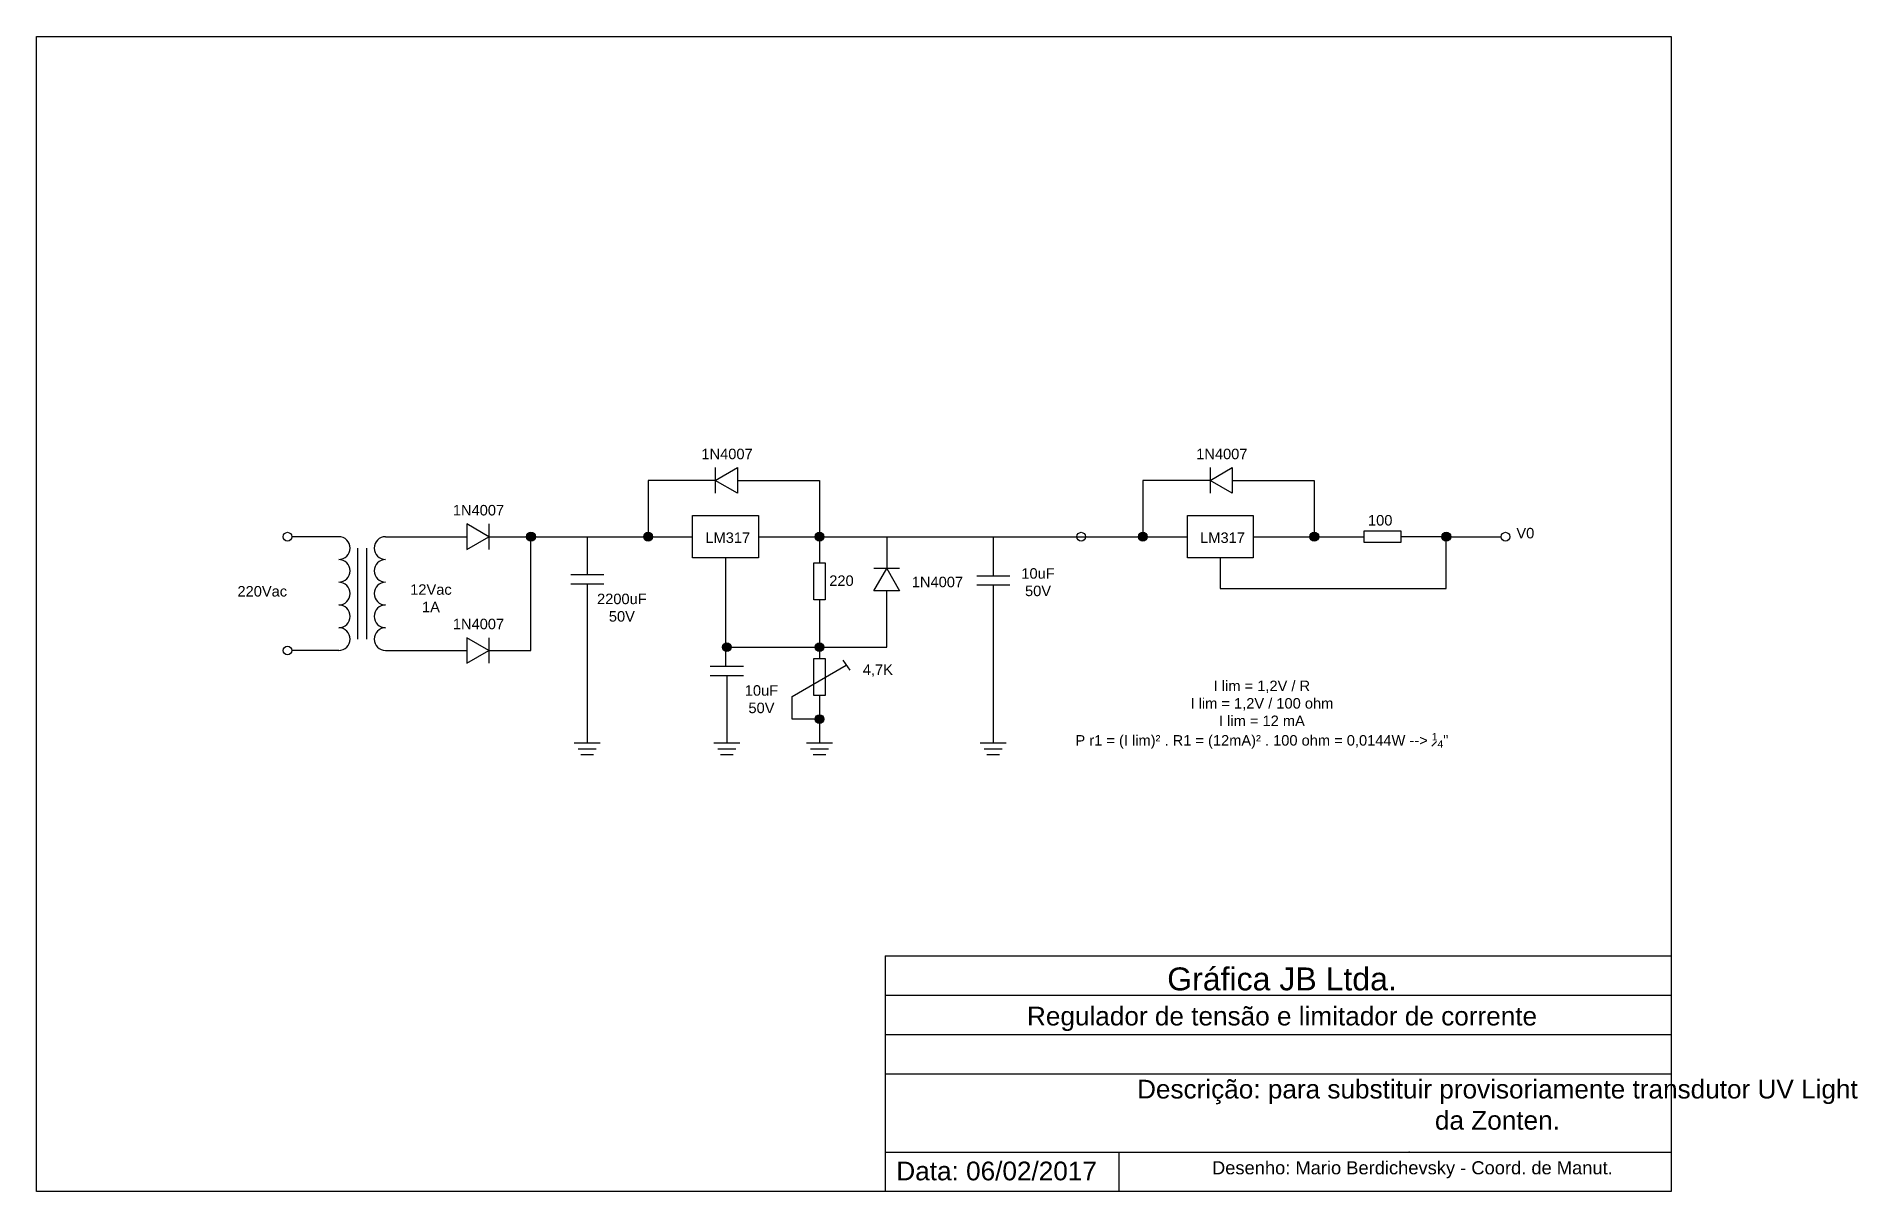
# Model space of a CAD drawing. Header units: millimetres. Extents: x -298 to 356, y 176 to 438.
# Drawn here: x 117.7 to 283.1, y 175.7 to 280.7 of the extents above; entities that cross this region are included whole.
import ezdxf

# ---------------------------------------------------------------- set-up
doc = ezdxf.new("R2010")
doc.units = ezdxf.units.MM
doc.header["$LTSCALE"] = 0.05
doc.header["$MEASUREMENT"] = 0
doc.linetypes.add('ACAD_ISO03W100', pattern=[30, 12, -18])

msp = doc.modelspace()

# ---------------------------------------------------------------- texts
at = {"linetype": 'ACAD_ISO03W100', "attachment_point": 2}
for s, insert, char_height, width in [('{\\fArial|b0|i0|c0|p34;1N4007}', (180.447, 243.213), 0.952, 3.18282), ('{\\fArial|b0|i0|c0|p34;1N4007}', (225.389, 243.213), 0.952, 3.18282), ('{\\fArial|b0|i0|c0|p34;1N4007}', (157.87, 238.102), 0.952, 3.18282), ('{\\fArial|b0|i0|c0|p34;100}', (239.776, 237.185), 0.952, 3.73248), ('{\\fArial|b0|i0|c0|p34;LM317}', (180.512, 235.602), 0.952, 3.18282), ('{\\fArial|b0|i0|c0|p34;LM317}', (225.454, 235.602), 0.952, 3.18282), ('{\\fArial|b0|i0|c0|p34;V0}', (252.958, 236.016), 0.952, 3.18282), ('{\\fArial|b0|i0|c0|p34;220}', (190.842, 231.696), 0.952, 3.73248), ('{\\fArial|b0|i0|c0|p34;1N4007}', (199.557, 231.578), 0.952, 3.18282), ('{\\fArial|b0|i0|c0|p34;10uF\\P50V}', (208.697, 232.353), 0.952, 3.18282), ('{\\fArial|b0|i0|c0|p34;220Vac}', (138.232, 230.731), 0.952, 3.18282), ('{\\fArial|b0|i0|c0|p34;12Vac\\P1A}', (153.552, 230.891), 0.952, 3.18282), ('{\\fArial|b0|i0|c0|p34;2200uF\\P50V}', (170.893, 230.039), 0.952, 3.18282), ('{\\fArial|b0|i0|c0|p34;1N4007}', (157.87, 227.759), 0.952, 3.18282), ('{\\fArial|b0|i0|c0|p34;4,7K}', (194.147, 223.609), 0.952, 3.73248), ('{\\fArial|b0|i0|c0|p34;10uF\\P50V}', (183.574, 221.718), 0.952, 3.18282), ('\\A1;{\\fArial|b0|i0|c0|p34;I lim = 1,2V / R\\PI lim = 1,2V / 100 ohm\\PI lim = 12 mA\\PP r1 = (I lim)² . R1 = (12mA)² . 100 ohm = 0,0144W --> \\H0.7x;\\S1#4;\\H1.4286x;"}', (229.031, 222.133), 0.952, 46.63964), ('{\\fArial|b0|i0|c0|p34;Gráfica JB Ltda.}', (230.857, 196.064), 2.0825, 57.67267), ('{\\fArial|b0|i0|c0|p34;Regulador de tensão e limitador de corrente}', (230.857, 192.494), 1.7, 84.95536), ('{\\fArial|b0|i0|c0|p34;Descrição: para substituir provisoriamente transdutor UV Light\\Pda Zonten.}', (250.422, 185.854), 1.7, 108.41493), ('{\\fArial|b0|i0|c0|p34;Data: 06/02/2017}', (204.934, 178.415), 1.7, 18.48649), ('{\\fArial|b0|i0|c0|p34;Desenho: Mario Berdichevsky - Coord. de Manut.}', (242.698, 178.452), 1.19, 108.41493)]:
    msp.add_mtext(s, dxfattribs=dict(at, insert=insert, char_height=char_height, width=width))

# ---------------------------------------------------------------- hatches: boundary and pattern name
h = msp.add_hatch(color=256)
h.dxf.hatch_style = 1
h.paths.add_polyline_path([(162.638, 235.217), (162.238, 235.217, 0.4142136), (162.638, 234.816)])
h.paths.add_polyline_path([(163.039, 235.217), (162.638, 235.217), (162.638, 234.816, 0.4142136)])
h.paths.add_polyline_path([(162.238, 235.217), (163.039, 235.217, 1)])
h = msp.add_hatch(color=256)
h.dxf.hatch_style = 1
h.paths.add_polyline_path([(173.275, 235.217), (172.875, 235.217, 0.4142136), (173.275, 234.816)])
h.paths.add_polyline_path([(173.675, 235.217), (173.275, 235.217), (173.275, 234.816, 0.4142136)])
h.paths.add_polyline_path([(172.875, 235.217), (173.675, 235.217, 1)])
h = msp.add_hatch(color=256)
h.dxf.hatch_style = 1
h.paths.add_polyline_path([(188.845, 235.217), (188.445, 235.217, 0.4142136), (188.845, 234.816)])
h.paths.add_polyline_path([(189.245, 235.217), (188.845, 235.217), (188.845, 234.816, 0.4142136)])
h.paths.add_polyline_path([(188.445, 235.217), (189.245, 235.217, 1)])
h = msp.add_hatch(color=256)
h.dxf.hatch_style = 1
h.paths.add_polyline_path([(218.217, 235.217), (217.816, 235.217, 0.4142136), (218.217, 234.816)])
h.paths.add_polyline_path([(218.617, 235.217), (218.217, 235.217), (218.217, 234.816, 0.4142136)])
h.paths.add_polyline_path([(217.816, 235.217), (218.617, 235.217, 1)])
h = msp.add_hatch(color=256)
h.dxf.hatch_style = 1
h.paths.add_polyline_path([(233.787, 235.217), (233.386, 235.217, 0.4142136), (233.787, 234.816)])
h.paths.add_polyline_path([(234.187, 235.217), (233.787, 235.217), (233.787, 234.816, 0.4142136)])
h.paths.add_polyline_path([(233.386, 235.217), (234.187, 235.217, 1)])
h = msp.add_hatch(color=256)
h.dxf.hatch_style = 1
h.paths.add_polyline_path([(245.777, 235.217), (245.377, 235.217, 0.4142136), (245.777, 234.816)])
h.paths.add_polyline_path([(246.177, 235.217), (245.777, 235.217), (245.777, 234.816, 0.4142136)])
h.paths.add_polyline_path([(245.377, 235.217), (246.177, 235.217, 1)])
h = msp.add_hatch(color=256)
h.dxf.hatch_style = 1
h.paths.add_polyline_path([(180.428, 225.179), (180.028, 225.179, 0.4142136), (180.428, 224.779)])
h.paths.add_polyline_path([(180.828, 225.179), (180.428, 225.179), (180.428, 224.779, 0.4142136)])
h.paths.add_polyline_path([(180.028, 225.179), (180.828, 225.179, 1)])
h = msp.add_hatch(color=256)
h.dxf.hatch_style = 1
h.paths.add_polyline_path([(188.845, 225.179), (188.445, 225.179, 0.4142136), (188.845, 224.779)])
h.paths.add_polyline_path([(189.245, 225.179), (188.845, 225.179), (188.845, 224.779, 0.4142136)])
h.paths.add_polyline_path([(188.445, 225.179), (189.245, 225.179, 1)])
h = msp.add_hatch(color=256)
h.dxf.hatch_style = 1
h.paths.add_polyline_path([(188.845, 218.638), (188.445, 218.638, 0.4142136), (188.845, 218.237)])
h.paths.add_polyline_path([(189.245, 218.638), (188.845, 218.638), (188.845, 218.237, 0.4142136)])
h.paths.add_polyline_path([(188.445, 218.638), (189.245, 218.638, 1)])

# ---------------------------------------------------------------- linework, layer by layer
for p, q in [((179.383, 240.327), (173.275, 240.327)), ((173.275, 240.327), (173.275, 235.217)), ((179.383, 241.492), (179.383, 239.163)), ((181.4, 240.327), (188.845, 240.327)), ((188.845, 240.327), (188.845, 235.217)), ((224.324, 240.327), (218.217, 240.327)), ((218.217, 240.327), (218.217, 235.217)), ((224.324, 241.492), (224.324, 239.163)), ((226.342, 240.327), (233.787, 240.327)), ((233.787, 240.327), (233.787, 235.217)), ((145.171, 235.217), (140.917, 235.217)), ((149.436, 235.217), (156.806, 235.217)), ((158.823, 236.381), (158.823, 234.052)), ((158.823, 235.217), (177.316, 235.217)), ((162.638, 224.874), (162.638, 235.217)), ((167.747, 235.217), (167.747, 231.783)), ((183.291, 235.217), (188.845, 235.217)), ((188.845, 235.217), (188.845, 232.841)), ((188.845, 235.217), (194.955, 235.217)), ((194.955, 235.217), (194.955, 232.319)), ((194.955, 235.217), (204.622, 235.217)), ((203.765, 235.217), (222.258, 235.217)), ((204.622, 235.217), (204.622, 231.674)), ((228.233, 235.217), (233.787, 235.217)), ((233.787, 235.217), (238.312, 235.217)), ((245.777, 235.217), (241.663, 235.217)), ((245.777, 230.495), (245.777, 235.217)), ((245.777, 235.217), (250.766, 235.217)), ((146.894, 234.182), (146.894, 225.908)), ((147.713, 234.182), (147.713, 225.908)), ((180.304, 233.298), (180.304, 223.462)), ((225.245, 233.298), (225.245, 230.495)), ((166.246, 231.783), (169.248, 231.783)), ((196.12, 232.319), (193.791, 232.319)), ((203.122, 231.674), (206.123, 231.674)), ((166.246, 230.936), (169.248, 230.936)), ((167.747, 230.936), (167.747, 216.482)), ((194.955, 225.179), (194.955, 230.302)), ((203.122, 230.827), (206.123, 230.827)), ((204.622, 230.827), (204.622, 216.482)), ((225.245, 230.495), (245.777, 230.495)), ((188.845, 229.49), (188.845, 225.179)), ((158.823, 226.039), (158.823, 223.709)), ((180.428, 225.179), (188.845, 225.179)), ((188.845, 225.179), (188.845, 224.145)), ((188.845, 225.179), (194.955, 225.179)), ((145.171, 224.874), (140.917, 224.874)), ((149.436, 224.874), (156.806, 224.874)), ((158.823, 224.874), (162.638, 224.874)), ((178.927, 223.462), (181.929, 223.462)), ((186.356, 220.685), (191.28, 223.55)), ((190.955, 224.009), (191.605, 223.09)), ((178.927, 222.615), (181.929, 222.615)), ((180.428, 222.615), (180.428, 216.482)), ((186.356, 218.638), (186.356, 220.685)), ((188.845, 220.793), (188.845, 216.482)), ((188.845, 218.638), (186.356, 218.638)), ((166.565, 216.482), (168.929, 216.482)), ((166.919, 215.948), (168.574, 215.948)), ((167.168, 215.414), (168.326, 215.414)), ((179.246, 216.482), (181.61, 216.482)), ((179.601, 215.948), (181.255, 215.948)), ((179.849, 215.414), (181.007, 215.414)), ((187.663, 216.482), (190.027, 216.482)), ((188.017, 215.948), (189.672, 215.948)), ((188.266, 215.414), (189.424, 215.414)), ((203.44, 216.482), (205.804, 216.482)), ((203.795, 215.948), (205.45, 215.948)), ((204.043, 215.414), (205.202, 215.414)), ((194.817, 197.111), (266.217, 197.111)), ((194.817, 197.111), (194.817, 175.691)), ((194.817, 193.541), (266.217, 193.541)), ((266.217, 193.541), (266.217, 175.691)), ((194.817, 189.971), (266.217, 189.971)), ((194.817, 186.401), (266.217, 186.401)), ((194.817, 179.261), (266.217, 179.261)), ((216.037, 179.261), (216.037, 175.691)), ((266.217, 175.691), (194.817, 175.691))]:
    msp.add_line(p, q)
for points in [[(117.717, 280.691), (266.217, 280.691), (266.217, 175.691), (117.717, 175.691)], [(179.383, 240.327), (181.4, 241.492), (181.4, 239.163)], [(224.324, 240.327), (226.342, 241.492), (226.342, 239.163)], [(177.316, 237.135), (183.291, 237.135), (183.291, 233.298), (177.316, 233.298)], [(222.258, 237.135), (228.233, 237.135), (228.233, 233.298), (222.258, 233.298)], [(158.823, 235.217), (156.806, 236.381), (156.806, 234.052)], [(238.312, 234.697), (238.312, 235.736), (241.663, 235.736), (241.663, 234.697)], [(188.326, 232.841), (189.364, 232.841), (189.364, 229.49), (188.326, 229.49)], [(194.955, 232.319), (196.12, 230.302), (193.791, 230.302)], [(158.823, 224.874), (156.806, 226.039), (156.806, 223.709)], [(188.326, 224.145), (189.364, 224.145), (189.364, 220.793), (188.326, 220.793)]]:
    msp.add_lwpolyline(points, close=True)
for centre, radius in [((140.52, 235.217), 0.397), ((162.638, 235.217), 0.4), ((173.275, 235.217), 0.4), ((188.845, 235.217), 0.4), ((212.614, 235.217), 0.397), ((218.217, 235.217), 0.4), ((233.787, 235.217), 0.4), ((245.777, 235.217), 0.4), ((251.163, 235.217), 0.397), ((140.52, 224.874), 0.397), ((180.428, 225.179), 0.4), ((188.845, 225.179), 0.4), ((188.845, 218.638), 0.4)]:
    msp.add_circle(centre, radius)
for centre, start, end in [((145.171, 234.182), 270, 90), ((149.436, 234.182), 90, 270), ((145.171, 232.114), 270, 90), ((149.436, 232.114), 90, 270), ((145.171, 230.045), 270, 90), ((149.436, 230.045), 90, 270), ((145.171, 227.977), 270, 90), ((149.436, 227.977), 90, 270), ((145.171, 225.908), 270, 90), ((149.436, 225.908), 90, 270)]:
    msp.add_arc(centre, 1.034, start, end)
msp.add_point((242.417, 179.261))

msp.set_redraw_order([(e.dxf.handle, doc.entitydb.next_handle()) for e in msp.query("TEXT MTEXT ATTDEF DIMENSION ARC_DIMENSION")])  # texts and dimensions are drawn at this point

doc.saveas('drawing.dxf')
